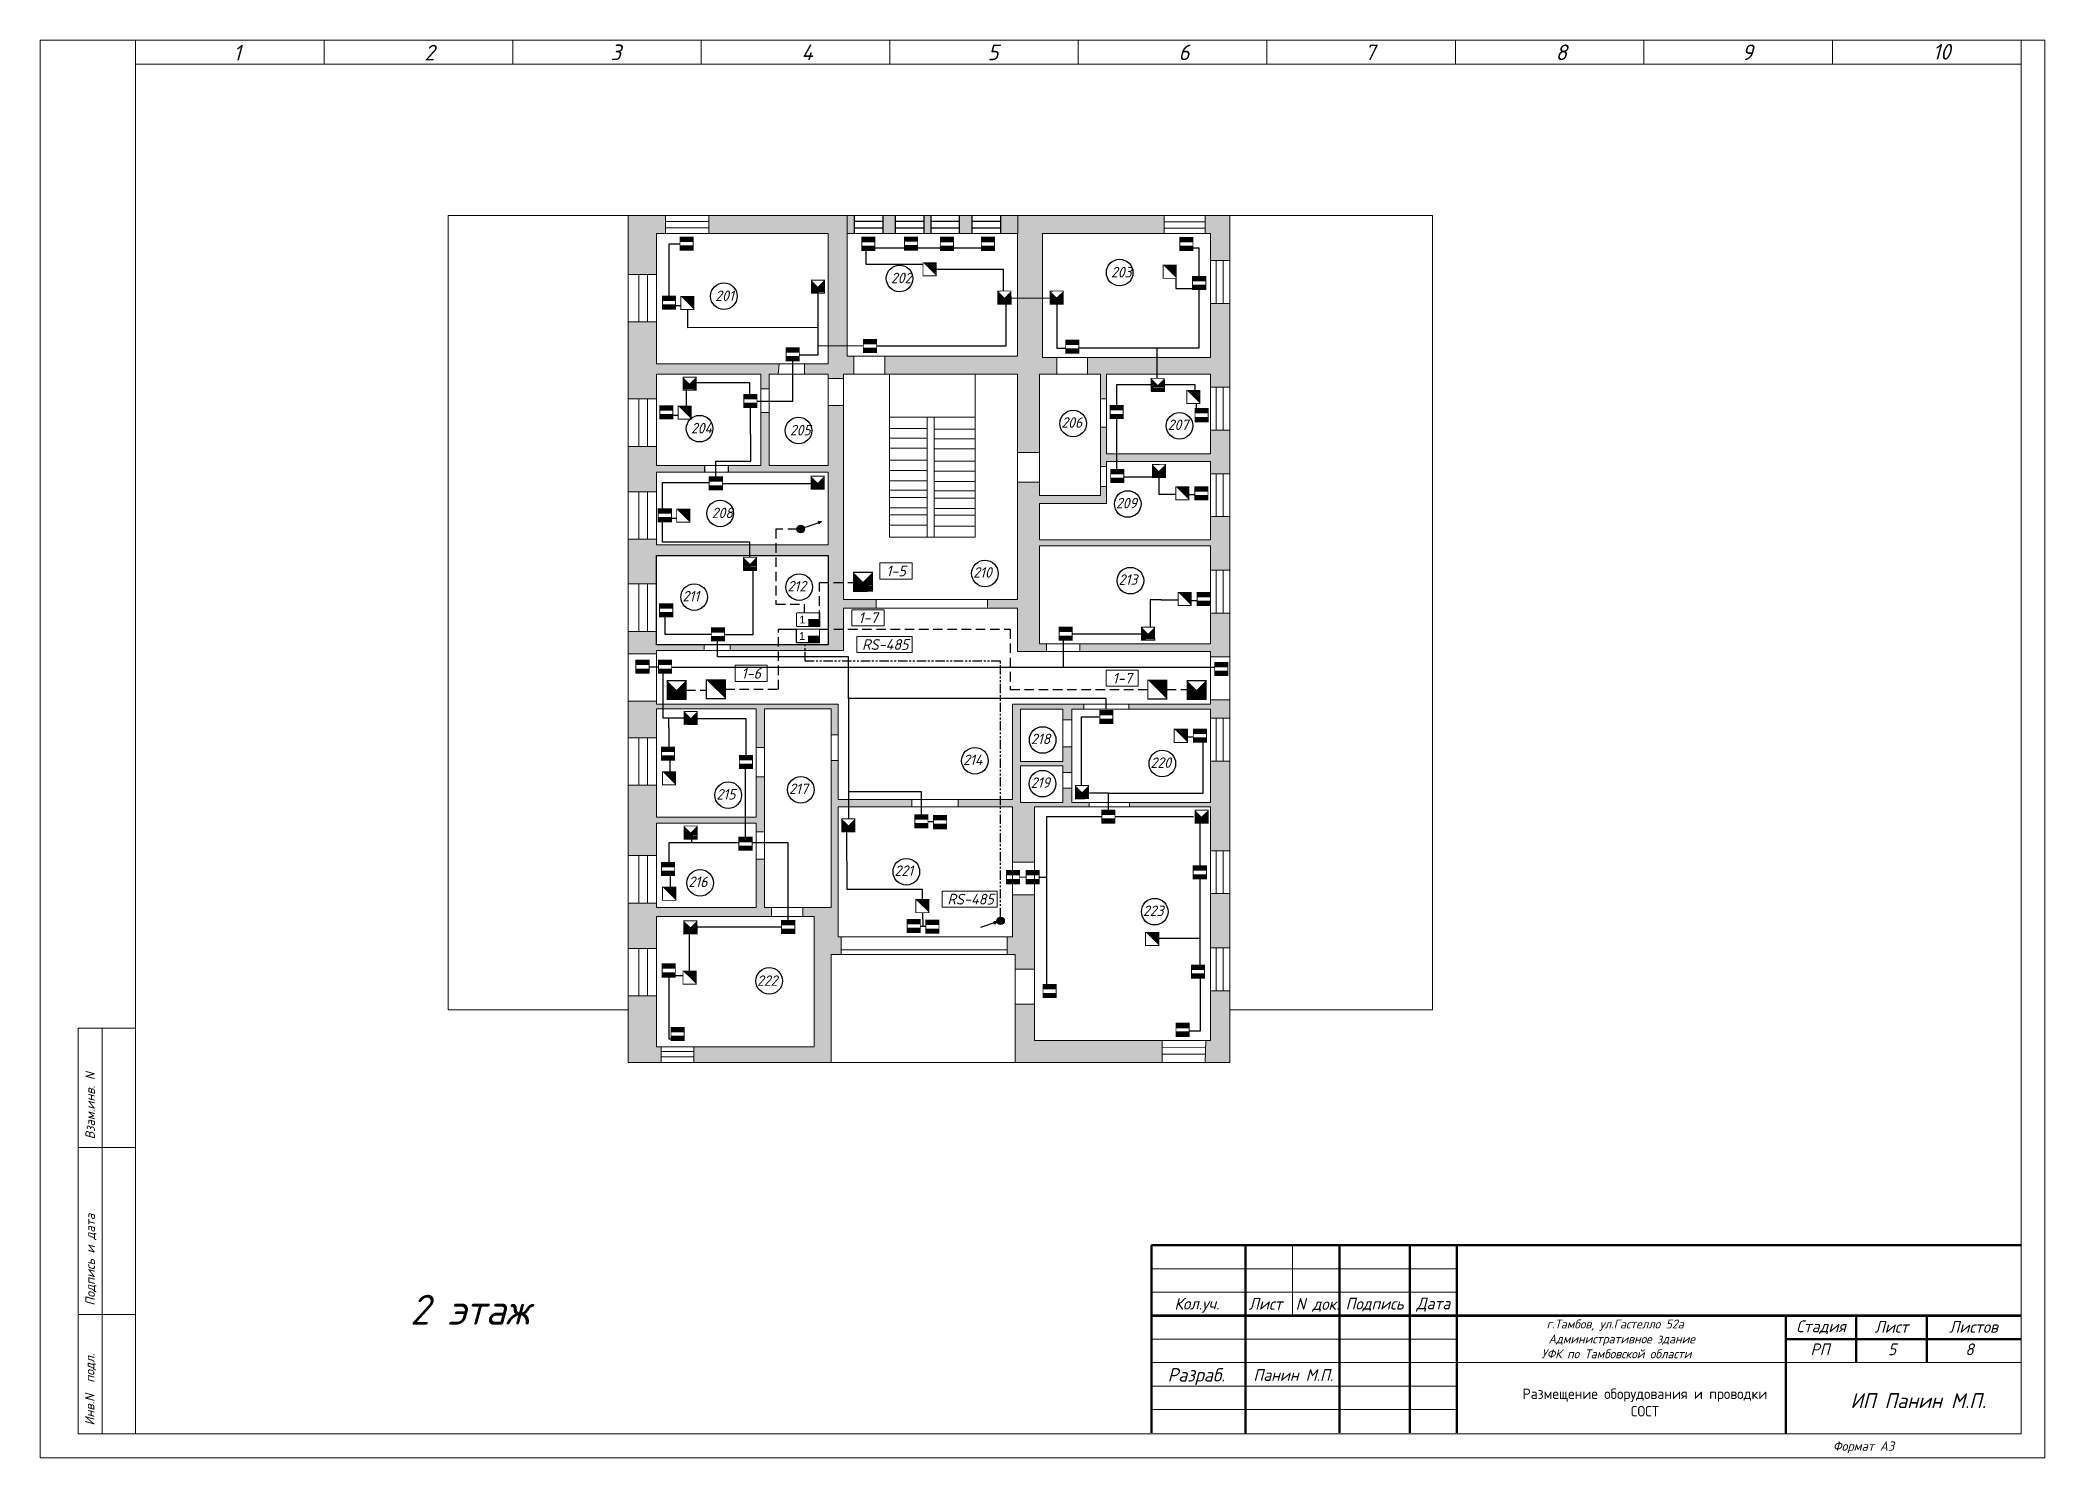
# Model space of a CAD drawing. Header units: inches. Extents: x 846 to 2125, y 393 to 1751.
# Drawn here: x 846.3 to 980.7, y 1159.3 to 1254.4 of the extents above; entities that cross this region are included whole.
import ezdxf

# ---------------------------------------------------------------- set-up
doc = ezdxf.new("R2010")
doc.units = ezdxf.units.IN
doc.header["$MEASUREMENT"] = 0
for name, pattern in [('Caddy_Solid', [0]), ('HIDDEN2', [4.7625, 3.175, -1.5875]), ('PHANTOM2', [1.25, 0.625, -0.125, 0.125, -0.125, 0.125, -0.125])]:
    doc.linetypes.add(name, pattern=pattern)
doc.layers.get('0').transparency = 0.7
for name, color, linetype in [('BLK_12_THHN', 9, 'Continuous'), ('DESC', 7, 'Continuous'), ('LINK', 9, 'Continuous')]:
    doc.layers.add(name, color=color, linetype=linetype)
doc.styles.get("Standard").update_dxf_attribs({"font": 'GOST_Common Italic_0.ttf'})

msp = doc.modelspace()

# ---------------------------------------------------------------- texts
at = {"layer": 'DESC', "color": 0, "lineweight": 13}
for s, height, p in [('1', 1.05, (859.23, 1253)), ('2', 1.05, (872.03, 1253)), ('3', 1.05, (884.51, 1253.02)), ('4', 1.05, (897.31, 1253.02)), ('5', 1.05, (909.79, 1253.02)), ('6', 1.05, (922.59, 1253.02)), ('7', 1.05, (935.07, 1253.02)), ('8', 1.05, (947.87, 1253.02)), ('9', 1.05, (960.35, 1253.02)), ('10', 1.048, (973.15, 1253.06)), ('Формат А3', 0.629, (966.45, 1159.8))]:
    msp.add_text(s, height=height, dxfattribs=at).set_placement(p)
for s, p in [('Взам.инв. N', (849.94, 1180.68)), ('Подпись и дата', (849.94, 1169.53)), ('Инв.N  подл.', (849.91, 1161.5))]:
    msp.add_text(s, height=0.6288, rotation=90, dxfattribs=at).set_placement(p)
at = {"layer": 'DESC', "color": 0, "lineweight": 15}
for s, p in [('Кол.уч.', (922.31, 1169.27)), ('Лист', (927.29, 1169.26)), ('N док.', (930.44, 1169.25)), ('РП', (964.95, 1166.21)), ('5', (970.15, 1166.21)), ('8', (975.33, 1166.21))]:
    msp.add_text(s, height=0.787, dxfattribs=at).set_placement(p)
at = {"layer": 'DESC', "color": 0, "attachment_point": 5}
for s, insert, char_height, width in [('1-5', (903.65, 1218.78), 0.72, 2.16), ('{\\fArial|b0|i0|c204|p34;1}', (897.37, 1215.52), 0.5203, 0.7804), ('1-7', (901.77, 1215.64), 0.72, 2.16), ('{\\fArial|b0|i0|c204|p34;1}', (897.35, 1214.42), 0.5203, 0.7804), ('RS-485', (902.93, 1213.85), 0.72, 2.16), ('1-6', (893.94, 1211.92), 0.72, 2.16), ('1-7', (918.81, 1211.59), 0.72, 2.16), ('RS-485', (908.65, 1196.78), 0.72, 2.16)]:
    msp.add_mtext(s, dxfattribs=dict(at, insert=insert, char_height=char_height, width=width))
at = {"layer": 'DESC', "color": 0, "lineweight": 15, "attachment_point": 1}
for s, width, heights, insert, char_height in [('\\pi4.55153;2 этаж', 17.9743, [1.74], (866.52, 1170.26), 2), ('\\pi24.61185;г.Тамбов, ул.Гастелло 52а\\P\\pi24.36617; Административное здание \\P\\pi24.27003;УФК по Тамбовской области', 59.1919, [0], (922.65, 1168.6), 0.6), ('\\pi4.80835;ИП Панин М.П.', 17.9743, [1.74], (962.82, 1163.66), 1)]:
    msp.add_mtext_dynamic_manual_height_columns(s, width=width, gutter_width=1, heights=heights, dxfattribs=dict(at, insert=insert, char_height=char_height))
at = {"layer": 'DESC', "color": 0, "lineweight": 15, "attachment_point": 5}
for s, insert, char_height, width in [('Подпись', (935.73, 1169.6), 0.787, 4.725), ('Дата', (939.67, 1169.6), 0.787, 3.15), ('Стадия', (965.66, 1168.08), 0.787, 4.725), ('Лист', (970.38, 1168.11), 0.787, 5.67), ('Листов', (975.88, 1168.11), 0.787, 5.3325), ('Разраб.', (923.78, 1164.77), 0.9, 7.0924), ('{\\fGOST Common|b0|i0|c204|p34;Размещение оборудования и проводки\\PСОСТ}', (953.85, 1163.04), 0.7, 25.2)]:
    msp.add_mtext(s, dxfattribs=dict(at, insert=insert, char_height=char_height, width=width))
at = {"layer": 'DESC', "lineweight": 15, "insert": (930.28, 1164.88), "char_height": 0.787, "width": 6.3, "attachment_point": 5}
msp.add_mtext('Панин М.П.', dxfattribs=at)
at = {"layer": 'LINK', "color": 0, "char_height": 0.7, "attachment_point": 1}
for s, width, insert in [('202', 1.43, (903.31, 1238.77)), ('203', 1.43, (918.06, 1239.16)), ('201', 1.43, (891.53, 1237.58)), ('204', 1.0635, (889.9, 1228.7)), ('205', 1.0635, (896.53, 1228.57)), ('206', 1.0635, (914.73, 1229.08)), ('207', 1.0635, (921.86, 1228.93)), ('209', 1.0635, (918.39, 1223.68)), ('208', 1.0635, (891.29, 1223.02)), ('210', 1.0635, (908.82, 1219.03)), ('212', 1.0635, (896.37, 1218.11)), ('213', 1.0635, (918.57, 1218.55)), ('211', 1.0635, (889.33, 1217.44)), ('218', 1.0635, (912.69, 1207.87)), ('214', 1.0635, (908.15, 1206.47)), ('220', 1.0635, (920.71, 1206.28)), ('217', 1.0635, (896.48, 1204.53)), ('219', 1.0635, (912.68, 1204.94)), ('215', 1.0635, (891.61, 1204.16)), ('221', 1.0635, (903.55, 1199.04)), ('216', 1.0635, (889.73, 1198.29)), ('223', 1.0635, (920.2, 1196.35)), ('222', 1.0635, (894.33, 1191.67))]:
    msp.add_mtext_dynamic_manual_height_columns(s, width=width, gutter_width=1, heights=[0], dxfattribs=dict(at, insert=insert))

# ---------------------------------------------------------------- blocks, each defined once
blk = doc.blocks.new('Объем')
at = {"const_width": 0.2}
blk.add_lwpolyline([(0, 0), (0, 3), (3, 3), (3, 0)], close=True, dxfattribs=at)
for points in [[(0.21, 2.94), (0.21, 0.09)], [(0.41, 2.94), (0.41, 0.09)], [(0.61, 2.94), (0.61, 0.09)], [(0.8, 2.94), (0.8, 0.09)], [(1.01, 2.94), (1.01, 0.09)], [(1.21, 2.94), (1.21, 0.09)], [(1.39, 1.52), (2.81, 2.97)], [(1.39, 2.94), (1.39, 0.09)], [(1.39, 1.48), (2.82, 0.03)], [(1.56, 2.93), (1.56, 1.76)], [(1.56, 0.09), (1.56, 1.25)], [(1.74, 0.06), (1.74, 1.05)], [(1.76, 2.94), (1.76, 1.94)], [(1.94, 2.95), (1.94, 2.15)], [(1.94, 0.06), (1.94, 0.87)], [(2.13, 2.93), (2.13, 2.33)], [(2.13, 0.05), (2.13, 0.66)], [(2.3, 2.93), (2.3, 2.52)], [(2.31, 0.06), (2.31, 0.48)], [(2.49, 2.94), (2.49, 2.7)], [(2.49, 0.07), (2.49, 0.29)]]:
    blk.add_lwpolyline(points, dxfattribs=at)
blk = doc.blocks.new('Звуковой')
blk.add_lwpolyline([(0.1, 2.9, 0, 4, 0), (1.5, 1.51, 4, 4, 0)], format="xyseb")
at = {"const_width": 0.2}
blk.add_lwpolyline([(0, 0), (0, 3), (3, 3), (3, 0)], close=True, dxfattribs=at)

# ---------------------------------------------------------------- hatches: boundary and pattern name
at = {"layer": 'BLK_12_THHN'}
h = msp.add_hatch(color=0, dxfattribs=at)
h.dxf.hatch_style = 1
h.paths.add_polyline_path([(887.59, 1241.4), (888.2, 1241.4), (888.2, 1242.61), (885.69, 1242.61), (885.69, 1238.65), (887.59, 1238.65)])
h = msp.add_hatch(color=0, dxfattribs=at)
h.dxf.hatch_style = 1
h.paths.add_polyline_path([(897.51, 1221.59, 1), (897.02, 1221.59, 1)])
h = msp.add_hatch(color=0, dxfattribs=at)
h.dxf.hatch_style = 1
h.paths.add_polyline_path([(898.66, 1222.07), (898.49, 1222.01), (898.51, 1221.92)])
h.paths.add_polyline_path([(898.46, 1222.09), (898.49, 1222.01), (898.66, 1222.07)])
h = msp.add_hatch(color=0, dxfattribs=at)
h.dxf.hatch_style = 1
h.paths.add_polyline_path([(910.43, 1195.26), (910.25, 1195.2), (910.28, 1195.11)])
h.paths.add_polyline_path([(910.23, 1195.27), (910.25, 1195.2), (910.43, 1195.26)])
h = msp.add_hatch(color=0, dxfattribs=at)
h.dxf.hatch_style = 1
h.paths.add_polyline_path([(910.91, 1195.33, 1), (910.42, 1195.33, 1)])
at = {"layer": 'DESC', "lineweight": 15}
h = msp.add_hatch(color=0, dxfattribs=at)
h.dxf.hatch_style = 1
h.paths.add_polyline_path([(889.17, 1240.6), (889.17, 1240.27), (890.05, 1240.27), (890.05, 1240.6)])
h.paths.add_polyline_path([(890.05, 1240.83), (890.05, 1241.16), (889.17, 1241.16), (889.17, 1240.83)])
h = msp.add_hatch(color=0, dxfattribs=at)
h.dxf.hatch_style = 1
h.paths.add_polyline_path([(901.35, 1240.59), (901.35, 1240.26), (902.23, 1240.26), (902.23, 1240.59)])
h.paths.add_polyline_path([(902.23, 1240.82), (902.23, 1241.15), (901.35, 1241.15), (901.35, 1240.82)])
h = msp.add_hatch(color=0, dxfattribs=at)
h.dxf.hatch_style = 1
h.paths.add_polyline_path([(904.21, 1240.62), (904.21, 1240.29), (905.1, 1240.29), (905.1, 1240.62)])
h.paths.add_polyline_path([(905.1, 1240.85), (905.1, 1241.17), (904.21, 1241.17), (904.21, 1240.85)])
h = msp.add_hatch(color=0, dxfattribs=at)
h.dxf.hatch_style = 1
h.paths.add_polyline_path([(906.62, 1240.59), (906.62, 1240.26), (907.5, 1240.26), (907.5, 1240.59)])
h.paths.add_polyline_path([(907.5, 1240.82), (907.5, 1241.15), (906.62, 1241.15), (906.62, 1240.82)])
h = msp.add_hatch(color=0, dxfattribs=at)
h.dxf.hatch_style = 1
h.paths.add_polyline_path([(909.37, 1240.59), (909.37, 1240.26), (910.25, 1240.26), (910.25, 1240.59)])
h.paths.add_polyline_path([(910.25, 1240.82), (910.25, 1241.15), (909.37, 1241.15), (909.37, 1240.82)])
h = msp.add_hatch(color=0, dxfattribs=at)
h.dxf.hatch_style = 1
h.paths.add_polyline_path([(922.67, 1240.59), (922.67, 1240.26), (923.56, 1240.26), (923.56, 1240.59)])
h.paths.add_polyline_path([(923.56, 1240.81), (923.56, 1241.14), (922.67, 1241.14), (922.67, 1240.81)])
h = msp.add_hatch(color=0, dxfattribs=at)
h.dxf.hatch_style = 1
h.paths.add_polyline_path([(923.53, 1237.97), (923.53, 1237.64), (924.42, 1237.64), (924.42, 1237.97)])
h.paths.add_polyline_path([(924.42, 1238.2), (924.42, 1238.53), (923.53, 1238.53), (923.53, 1238.2)])
h = msp.add_hatch(color=0, dxfattribs=at)
h.dxf.hatch_style = 1
h.paths.add_polyline_path([(887.99, 1236.65), (887.99, 1236.32), (888.87, 1236.32), (888.87, 1236.65)])
h.paths.add_polyline_path([(888.87, 1236.88), (888.87, 1237.21), (887.99, 1237.21), (887.99, 1236.88)])
h = msp.add_hatch(color=0, dxfattribs=at)
h.dxf.hatch_style = 1
h.paths.add_polyline_path([(901.46, 1233.75), (901.46, 1233.42), (902.35, 1233.42), (902.35, 1233.75)])
h.paths.add_polyline_path([(902.35, 1233.97), (902.35, 1234.3), (901.46, 1234.3), (901.46, 1233.97)])
h = msp.add_hatch(color=0, dxfattribs=at)
h.dxf.hatch_style = 1
h.paths.add_polyline_path([(915.02, 1233.7), (915.02, 1233.38), (915.91, 1233.38), (915.91, 1233.7)])
h.paths.add_polyline_path([(915.91, 1233.93), (915.91, 1234.26), (915.02, 1234.26), (915.02, 1233.93)])
h = msp.add_hatch(color=0, dxfattribs=at)
h.dxf.hatch_style = 1
h.paths.add_polyline_path([(896.29, 1233.19), (896.29, 1232.87), (897.17, 1232.87), (897.17, 1233.19)])
h.paths.add_polyline_path([(897.17, 1233.42), (897.17, 1233.75), (896.29, 1233.75), (896.29, 1233.42)])
h = msp.add_hatch(color=0, dxfattribs=at)
h.dxf.hatch_style = 1
h.paths.add_polyline_path([(887.81, 1229.3), (887.81, 1228.98), (888.69, 1228.98), (888.69, 1229.3)])
h.paths.add_polyline_path([(888.69, 1229.53), (888.69, 1229.86), (887.81, 1229.86), (887.81, 1229.53)])
h = msp.add_hatch(color=0, dxfattribs=at)
h.dxf.hatch_style = 1
h.paths.add_polyline_path([(893.45, 1230.06), (893.45, 1229.73), (894.33, 1229.73), (894.33, 1230.06)])
h.paths.add_polyline_path([(894.33, 1230.29), (894.33, 1230.62), (893.45, 1230.62), (893.45, 1230.29)])
h = msp.add_hatch(color=0, dxfattribs=at)
h.dxf.hatch_style = 1
h.paths.add_polyline_path([(918, 1229.31), (918, 1228.99), (918.88, 1228.99), (918.88, 1229.31)])
h.paths.add_polyline_path([(918.88, 1229.54), (918.88, 1229.87), (918, 1229.87), (918, 1229.54)])
h = msp.add_hatch(color=0, dxfattribs=at)
h.dxf.hatch_style = 1
h.paths.add_polyline_path([(923.69, 1229.11), (923.69, 1228.78), (924.57, 1228.78), (924.57, 1229.11)])
h.paths.add_polyline_path([(924.57, 1229.34), (924.57, 1229.67), (923.69, 1229.67), (923.69, 1229.34)])
h = msp.add_hatch(color=0, dxfattribs=at)
h.dxf.hatch_style = 1
h.paths.add_polyline_path([(891.12, 1224.53), (891.12, 1224.21), (892.01, 1224.21), (892.01, 1224.53)])
h.paths.add_polyline_path([(892.01, 1224.76), (892.01, 1225.09), (891.12, 1225.09), (891.12, 1224.76)])
h = msp.add_hatch(color=0, dxfattribs=at)
h.dxf.hatch_style = 1
h.paths.add_polyline_path([(918.04, 1225.03), (918.04, 1224.71), (918.92, 1224.71), (918.92, 1225.03)])
h.paths.add_polyline_path([(918.92, 1225.26), (918.92, 1225.59), (918.04, 1225.59), (918.04, 1225.26)])
h = msp.add_hatch(color=0, dxfattribs=at)
h.dxf.hatch_style = 1
h.paths.add_polyline_path([(923.68, 1223.87), (923.68, 1223.55), (924.56, 1223.55), (924.56, 1223.87)])
h.paths.add_polyline_path([(924.56, 1224.1), (924.56, 1224.43), (923.68, 1224.43), (923.68, 1224.1)])
h = msp.add_hatch(color=0, dxfattribs=at)
h.dxf.hatch_style = 1
h.paths.add_polyline_path([(887.7, 1222.39), (887.7, 1222.06), (888.59, 1222.06), (888.59, 1222.39)])
h.paths.add_polyline_path([(888.59, 1222.62), (888.59, 1222.94), (887.7, 1222.94), (887.7, 1222.62)])
h = msp.add_hatch(color=0, dxfattribs=at)
h.dxf.hatch_style = 1
h.paths.add_polyline_path([(887.79, 1216.02), (887.79, 1215.69), (888.68, 1215.69), (888.68, 1216.02)])
h.paths.add_polyline_path([(888.68, 1216.25), (888.68, 1216.57), (887.79, 1216.57), (887.79, 1216.25)])
h = msp.add_hatch(color=0, dxfattribs=at)
h.dxf.hatch_style = 1
h.paths.add_polyline_path([(923.84, 1216.78), (923.84, 1216.45), (924.72, 1216.45), (924.72, 1216.78)])
h.paths.add_polyline_path([(924.72, 1217.01), (924.72, 1217.34), (923.84, 1217.34), (923.84, 1217.01)])
at = {"layer": 'DESC'}
for points in [[(897.76, 1215.52), (897.76, 1215.06), (898.54, 1215.06), (898.54, 1215.52)], [(897.74, 1214.42), (897.74, 1213.97), (898.52, 1213.97), (898.52, 1214.42)]]:
    msp.add_hatch(color=0, dxfattribs=at).paths.add_polyline_path(points)
at = {"layer": 'DESC', "lineweight": 15}
h = msp.add_hatch(color=0, dxfattribs=at)
h.dxf.hatch_style = 1
h.paths.add_polyline_path([(914.58, 1214.45), (914.58, 1214.13), (915.46, 1214.13), (915.46, 1214.45)])
h.paths.add_polyline_path([(915.46, 1214.68), (915.46, 1215.01), (914.58, 1215.01), (914.58, 1214.68)])
h = msp.add_hatch(color=0, dxfattribs=at)
h.dxf.hatch_style = 1
h.paths.add_polyline_path([(891.27, 1214.42), (891.27, 1214.09), (892.15, 1214.09), (892.15, 1214.42)])
h.paths.add_polyline_path([(892.15, 1214.65), (892.15, 1214.97), (891.27, 1214.97), (891.27, 1214.65)])
h = msp.add_hatch(color=0, dxfattribs=at)
h.dxf.hatch_style = 1
h.paths.add_polyline_path([(886.21, 1212.24), (886.21, 1211.92), (887.1, 1211.92), (887.1, 1212.24)])
h.paths.add_polyline_path([(887.1, 1212.47), (887.1, 1212.8), (886.21, 1212.8), (886.21, 1212.47)])
h = msp.add_hatch(color=0, dxfattribs=at)
h.dxf.hatch_style = 1
h.paths.add_polyline_path([(887.73, 1212.24), (887.73, 1211.92), (888.61, 1211.92), (888.61, 1212.24)])
h.paths.add_polyline_path([(888.61, 1212.47), (888.61, 1212.8), (887.73, 1212.8), (887.73, 1212.47)])
h = msp.add_hatch(color=0, dxfattribs=at)
h.dxf.hatch_style = 1
h.paths.add_polyline_path([(925.01, 1212.09), (925.01, 1211.76), (925.89, 1211.76), (925.89, 1212.09)])
h.paths.add_polyline_path([(925.89, 1212.31), (925.89, 1212.64), (925.01, 1212.64), (925.01, 1212.31)])
h = msp.add_hatch(color=0, dxfattribs=at)
h.dxf.hatch_style = 1
h.paths.add_polyline_path([(917.31, 1208.88), (917.31, 1208.55), (918.19, 1208.55), (918.19, 1208.88)])
h.paths.add_polyline_path([(918.19, 1209.1), (918.19, 1209.43), (917.31, 1209.43), (917.31, 1209.1)])
h = msp.add_hatch(color=0, dxfattribs=at)
h.dxf.hatch_style = 1
h.paths.add_polyline_path([(887.92, 1206.43), (887.92, 1206.1), (888.8, 1206.1), (888.8, 1206.43)])
h.paths.add_polyline_path([(888.8, 1206.65), (888.8, 1206.98), (887.92, 1206.98), (887.92, 1206.65)])
h = msp.add_hatch(color=0, dxfattribs=at)
h.dxf.hatch_style = 1
h.paths.add_polyline_path([(923.58, 1207.62), (923.58, 1207.29), (924.46, 1207.29), (924.46, 1207.62)])
h.paths.add_polyline_path([(924.46, 1207.85), (924.46, 1208.17), (923.58, 1208.17), (923.58, 1207.85)])
h = msp.add_hatch(color=0, dxfattribs=at)
h.dxf.hatch_style = 1
h.paths.add_polyline_path([(893.14, 1205.86), (893.14, 1205.53), (894.03, 1205.53), (894.03, 1205.86)])
h.paths.add_polyline_path([(894.03, 1206.09), (894.03, 1206.41), (893.14, 1206.41), (893.14, 1206.09)])
h = msp.add_hatch(color=0, dxfattribs=at)
h.dxf.hatch_style = 1
h.paths.add_polyline_path([(904.91, 1201.88), (904.91, 1201.55), (905.79, 1201.55), (905.79, 1201.88)])
h.paths.add_polyline_path([(905.79, 1202.1), (905.79, 1202.43), (904.91, 1202.43), (904.91, 1202.1)])
h = msp.add_hatch(color=0, dxfattribs=at)
h.dxf.hatch_style = 1
h.paths.add_polyline_path([(906.16, 1201.83), (906.16, 1201.5), (907.04, 1201.5), (907.04, 1201.83)])
h.paths.add_polyline_path([(907.04, 1202.06), (907.04, 1202.39), (906.16, 1202.39), (906.16, 1202.06)])
h = msp.add_hatch(color=0, dxfattribs=at)
h.dxf.hatch_style = 1
h.paths.add_polyline_path([(917.44, 1202.19), (917.44, 1201.86), (918.33, 1201.86), (918.33, 1202.19)])
h.paths.add_polyline_path([(918.33, 1202.42), (918.33, 1202.74), (917.44, 1202.74), (917.44, 1202.42)])
h = msp.add_hatch(color=0, dxfattribs=at)
h.dxf.hatch_style = 1
h.paths.add_polyline_path([(893.11, 1200.37), (893.11, 1200.05), (894, 1200.05), (894, 1200.37)])
h.paths.add_polyline_path([(894, 1200.6), (894, 1200.93), (893.11, 1200.93), (893.11, 1200.6)])
h = msp.add_hatch(color=0, dxfattribs=at)
h.dxf.hatch_style = 1
h.paths.add_polyline_path([(887.93, 1198.69), (887.93, 1198.36), (888.81, 1198.36), (888.81, 1198.69)])
h.paths.add_polyline_path([(888.81, 1198.92), (888.81, 1199.24), (887.93, 1199.24), (887.93, 1198.92)])
h = msp.add_hatch(color=0, dxfattribs=at)
h.dxf.hatch_style = 1
h.paths.add_polyline_path([(923.57, 1198.45), (923.57, 1198.13), (924.46, 1198.13), (924.46, 1198.45)])
h.paths.add_polyline_path([(924.46, 1198.68), (924.46, 1199.01), (923.57, 1199.01), (923.57, 1198.68)])
h = msp.add_hatch(color=0, dxfattribs=at)
h.dxf.hatch_style = 1
h.paths.add_polyline_path([(911.06, 1198.14), (911.06, 1197.81), (911.94, 1197.81), (911.94, 1198.14)])
h.paths.add_polyline_path([(911.94, 1198.37), (911.94, 1198.7), (911.06, 1198.7), (911.06, 1198.37)])
h = msp.add_hatch(color=0, dxfattribs=at)
h.dxf.hatch_style = 1
h.paths.add_polyline_path([(912.37, 1198.14), (912.37, 1197.81), (913.25, 1197.81), (913.25, 1198.14)])
h.paths.add_polyline_path([(913.25, 1198.37), (913.25, 1198.7), (912.37, 1198.7), (912.37, 1198.37)])
h = msp.add_hatch(color=0, dxfattribs=at)
h.dxf.hatch_style = 1
h.paths.add_polyline_path([(895.97, 1194.8), (895.97, 1194.48), (896.86, 1194.48), (896.86, 1194.8)])
h.paths.add_polyline_path([(896.86, 1195.03), (896.86, 1195.36), (895.97, 1195.36), (895.97, 1195.03)])
h = msp.add_hatch(color=0, dxfattribs=at)
h.dxf.hatch_style = 1
h.paths.add_polyline_path([(904.4, 1194.86), (904.4, 1194.53), (905.28, 1194.53), (905.28, 1194.86)])
h.paths.add_polyline_path([(905.28, 1195.09), (905.28, 1195.41), (904.4, 1195.41), (904.4, 1195.09)])
h = msp.add_hatch(color=0, dxfattribs=at)
h.dxf.hatch_style = 1
h.paths.add_polyline_path([(905.65, 1194.81), (905.65, 1194.49), (906.53, 1194.49), (906.53, 1194.81)])
h.paths.add_polyline_path([(906.53, 1195.04), (906.53, 1195.37), (905.65, 1195.37), (905.65, 1195.04)])
h = msp.add_hatch(color=0, dxfattribs=at)
h.dxf.hatch_style = 1
h.paths.add_polyline_path([(887.97, 1191.88), (887.97, 1191.55), (888.85, 1191.55), (888.85, 1191.88)])
h.paths.add_polyline_path([(888.85, 1192.11), (888.85, 1192.44), (887.97, 1192.44), (887.97, 1192.11)])
h = msp.add_hatch(color=0, dxfattribs=at)
h.dxf.hatch_style = 1
h.paths.add_polyline_path([(923.45, 1191.81), (923.45, 1191.48), (924.33, 1191.48), (924.33, 1191.81)])
h.paths.add_polyline_path([(924.33, 1192.03), (924.33, 1192.36), (923.45, 1192.36), (923.45, 1192.03)])
h = msp.add_hatch(color=0, dxfattribs=at)
h.dxf.hatch_style = 1
h.paths.add_polyline_path([(913.5, 1190.5), (913.5, 1190.18), (914.38, 1190.18), (914.38, 1190.5)])
h.paths.add_polyline_path([(914.38, 1190.73), (914.38, 1191.06), (913.5, 1191.06), (913.5, 1190.73)])
h = msp.add_hatch(color=0, dxfattribs=at)
h.dxf.hatch_style = 1
h.paths.add_polyline_path([(888.56, 1187.64), (888.56, 1187.31), (889.44, 1187.31), (889.44, 1187.64)])
h.paths.add_polyline_path([(889.44, 1187.86), (889.44, 1188.19), (888.56, 1188.19), (888.56, 1187.86)])
h = msp.add_hatch(color=0, dxfattribs=at)
h.dxf.hatch_style = 1
h.paths.add_polyline_path([(922.42, 1187.91), (922.42, 1187.58), (923.3, 1187.58), (923.3, 1187.91)])
h.paths.add_polyline_path([(923.3, 1188.13), (923.3, 1188.46), (922.42, 1188.46), (922.42, 1188.13)])
at = {"layer": 'LINK'}
h = msp.add_hatch(color=0, dxfattribs=at)
h.dxf.hatch_style = 1
h.paths.add_polyline_path([(887.59, 1231.98), (894.59, 1231.98), (894.59, 1230.98), (895.15, 1230.98), (895.15, 1231.98), (895.75, 1231.98), (895.82, 1232.66), (887.59, 1232.66), (887.59, 1235.48), (885.69, 1235.48), (885.69, 1230.31), (887.59, 1230.31)])
h.paths.add_polyline_path([(900.82, 1233.18), (900.37, 1233.18), (900.37, 1233.86), (899.1, 1233.85), (899.1, 1232.66), (897.51, 1232.66), (897.51, 1231.98), (899.1, 1231.98), (899.1, 1231.69), (900.13, 1231.69), (900.13, 1231.98), (900.82, 1231.98)])
h.paths.add_polyline_path([(900.37, 1242.61), (891.09, 1242.61), (891.09, 1241.4), (899.1, 1241.4), (899.1, 1233.85), (900.37, 1233.86), (900.37, 1241.4)])
h = msp.add_hatch(color=0, dxfattribs=at)
h.dxf.hatch_style = 1
h.paths.add_polyline_path([(900.85, 1242.61), (900.37, 1242.61), (900.37, 1241.4), (900.85, 1241.4)])
h.paths.add_polyline_path([(903.6, 1242.61), (902.76, 1242.61), (902.76, 1241.4), (903.6, 1241.4)])
h.paths.add_polyline_path([(905.99, 1242.61), (905.51, 1242.61), (905.51, 1241.4), (905.99, 1241.4)])
h.paths.add_polyline_path([(908.74, 1242.61), (907.89, 1242.61), (907.89, 1241.4), (908.74, 1241.4)])
h.paths.add_polyline_path([(911.82, 1242.61), (910.65, 1242.61), (910.65, 1241.4), (911.82, 1241.4)])
h.paths.add_polyline_path([(921.62, 1242.61), (911.82, 1242.61), (911.82, 1241.4), (911.8, 1237.07), (913.47, 1237.08), (913.47, 1241.4), (921.62, 1241.4)])
h.paths.add_polyline_path([(926.02, 1242.61), (924.38, 1242.61), (924.38, 1241.4), (924.74, 1241.4), (924.74, 1239.59), (926.02, 1239.59)])
h.paths.add_polyline_path([(926.02, 1236.71), (924.74, 1236.71), (924.74, 1233.09), (921.13, 1233.09), (921.13, 1231.98), (924.74, 1231.98), (924.74, 1231.09), (926.02, 1231.09)])
h.paths.add_polyline_path([(921.13, 1233.09), (916.48, 1233.09), (916.48, 1231.98), (917.35, 1231.98), (917.35, 1230.32), (917.76, 1230.32), (917.76, 1231.98), (921.13, 1231.98)])
h.paths.add_polyline_path([(914.42, 1233.09), (913.47, 1233.09), (913.47, 1237.08), (911.79, 1237.07), (911.79, 1233.18), (902.9, 1233.18), (902.9, 1231.98), (911.79, 1231.98), (911.79, 1226.71), (913.27, 1226.71), (913.27, 1231.98), (914.42, 1231.98)])
h = msp.add_hatch(color=0, dxfattribs=at)
h.dxf.hatch_style = 1
h.paths.add_polyline_path([(899.1, 1225.84), (895.15, 1225.84), (895.15, 1229.4), (894.59, 1229.4), (894.59, 1225.84), (892.39, 1225.84), (892.39, 1225.4), (899.1, 1225.4), (899.1, 1220.53), (895.6, 1220.53), (895.6, 1219.82), (899.1, 1219.82), (899.1, 1218.01), (900.13, 1218.01), (900.13, 1229.88), (899.1, 1229.88)])
h.paths.add_polyline_path([(885.69, 1224.09), (887.59, 1224.09), (887.59, 1225.4), (890.82, 1225.4), (890.82, 1225.84), (887.59, 1225.84), (887.59, 1227.13), (885.69, 1227.13)])
h.paths.add_polyline_path([(887.59, 1219.82), (893.85, 1219.82), (893.85, 1220.53), (887.59, 1220.53), (887.59, 1220.91), (885.69, 1220.91), (885.69, 1217.91), (887.59, 1217.91)])
h.paths.add_polyline_path([(887.59, 1213.23), (887.59, 1213.44), (890.79, 1213.44), (890.79, 1213.82), (887.59, 1213.82), (887.59, 1214.73), (885.69, 1214.73), (885.69, 1213.23)])
h.paths.add_polyline_path([(893.85, 1220.53), (893.85, 1219.82), (895.6, 1219.82), (895.6, 1220.53)], flags=17)
h.paths.add_polyline_path([(895.78, 1213.44), (895.78, 1213.82), (892.54, 1213.82), (892.54, 1213.44)])
h.paths.add_polyline_path([(895.78, 1213.82), (895.78, 1213.44), (897.56, 1213.44), (897.56, 1213.82)])
h.paths.add_polyline_path([(900.13, 1213.44), (900.13, 1214.87), (899.1, 1214.87), (899.1, 1213.82), (897.56, 1213.82), (897.56, 1213.44)])
h.paths.add_polyline_path([(899.1, 1214.87), (900.13, 1214.87), (900.13, 1216.29), (902.31, 1216.29), (902.31, 1216.86), (900.13, 1216.86), (900.13, 1218.01), (899.1, 1218.01)])
h.paths.add_polyline_path([(911.79, 1216.86), (909.78, 1216.86), (909.78, 1216.29), (911.79, 1216.29), (911.79, 1213.37), (913.74, 1213.37), (913.74, 1213.89), (913.27, 1213.89), (913.27, 1220.46), (924.74, 1220.46), (924.74, 1218.83), (926.02, 1218.83), (926.02, 1222.42), (924.74, 1222.42), (924.74, 1220.86), (913.27, 1220.86), (913.27, 1223.31), (917.76, 1223.31), (917.76, 1224.44), (917.35, 1224.44), (917.35, 1223.83), (913.27, 1223.83), (913.27, 1224.73), (911.79, 1224.73)])
h.paths.add_polyline_path([(924.74, 1226.64), (918.44, 1226.64), (918.44, 1226.11), (924.74, 1226.11), (924.74, 1225.3), (926.02, 1225.3), (926.02, 1228.21), (924.74, 1228.21)])
h.paths.add_polyline_path([(918.44, 1226.11), (918.44, 1226.64), (917.76, 1226.64), (917.76, 1228.42), (917.35, 1228.42), (917.35, 1225.79), (917.76, 1225.79), (917.76, 1226.11)])
h.paths.add_polyline_path([(885.69, 1207.59), (887.59, 1207.59), (887.59, 1209.53), (888.04, 1209.53), (888.04, 1209.86), (887.59, 1209.86), (887.59, 1210.05), (885.69, 1210.05)])
h.paths.add_polyline_path([(888.04, 1209.86), (888.04, 1209.53), (894.27, 1209.53), (894.27, 1206.95), (894.84, 1206.95), (894.84, 1209.53), (899.29, 1209.53), (899.29, 1207.8), (899.78, 1207.8), (899.78, 1209.86)])
h.paths.add_polyline_path([(899.78, 1202.97), (900.46, 1202.97), (900.46, 1203.45), (899.78, 1203.45), (899.78, 1206.07), (899.29, 1206.07), (899.29, 1196.23), (897.39, 1196.23), (897.39, 1195.62), (898.15, 1195.62), (898.15, 1186.87), (890.1, 1186.87), (890.1, 1185.84), (899.29, 1185.84), (899.29, 1193.06), (899.96, 1193.06), (899.96, 1194.26), (899.78, 1194.26)])
h = msp.add_hatch(color=0, dxfattribs=at)
h.dxf.hatch_style = 1
h.paths.add_polyline_path([(926.02, 1215.95), (924.74, 1215.95), (924.74, 1213.89), (915.97, 1213.89), (915.97, 1213.37), (924.74, 1213.37), (924.74, 1213.02), (926.02, 1213.02)])
h.paths.add_polyline_path([(924.74, 1210.14), (924.74, 1209.86), (919.26, 1209.86), (919.26, 1209.52), (924.74, 1209.52), (924.74, 1208.92), (926.02, 1208.92), (926.02, 1210.14)])
h.paths.add_polyline_path([(911.45, 1209.86), (911.45, 1203.45), (910.66, 1203.45), (910.66, 1202.97), (911.45, 1202.97), (911.45, 1199.26), (912.93, 1199.26), (912.93, 1202.97), (916.59, 1202.97), (916.59, 1203.26), (915.44, 1203.26), (915.44, 1204.21), (914.84, 1204.21), (914.84, 1203.26), (911.99, 1203.26), (911.99, 1205.72), (914.84, 1205.72), (914.84, 1205.28), (915.44, 1205.28), (915.44, 1206.99), (914.84, 1206.99), (914.84, 1206), (911.99, 1206), (911.99, 1209.52), (914.84, 1209.52), (914.84, 1208.79), (915.44, 1208.79), (915.44, 1209.52), (916.23, 1209.52), (916.23, 1209.86)])
h.paths.add_polyline_path([(926.02, 1206.04), (924.74, 1206.04), (924.74, 1203.26), (919.29, 1203.26), (919.29, 1202.97), (924.74, 1202.97), (924.74, 1200.03), (926.02, 1200.03)])
h.paths.add_polyline_path([(926.02, 1197.15), (924.74, 1197.15), (924.74, 1193.51), (926.02, 1193.51)])
h.paths.add_polyline_path([(924.74, 1187.31), (924.41, 1187.31), (924.38, 1185.84), (926.02, 1185.84), (926.02, 1189.35), (926.02, 1190.63), (924.74, 1190.63)])
h.paths.add_polyline_path([(912.93, 1187.31), (912.93, 1189.75), (911.63, 1189.75), (911.63, 1185.84), (921.48, 1185.84), (921.48, 1187.31)])
h.paths.add_polyline_path([(912.93, 1197.08), (911.45, 1197.08), (911.45, 1194.26), (911.1, 1194.26), (911.1, 1193.06), (911.63, 1193.06), (911.63, 1192.09), (912.93, 1192.09)])
h.paths.add_polyline_path([(885.69, 1185.84), (887.91, 1185.84), (887.91, 1186.87), (887.59, 1186.87), (887.59, 1190.31), (885.69, 1190.31), (885.69, 1189.35)])
h.paths.add_polyline_path([(885.69, 1193.48), (887.59, 1193.48), (887.59, 1195.62), (895.31, 1195.62), (895.31, 1196.23), (894.84, 1196.23), (894.84, 1199.47), (894.27, 1199.47), (894.27, 1196.23), (887.59, 1196.23), (887.59, 1196.52), (885.69, 1196.52)])
h.paths.add_polyline_path([(887.59, 1201.88), (893.55, 1201.88), (893.55, 1202.28), (887.59, 1202.28), (887.59, 1204.42), (885.69, 1204.42), (885.69, 1199.7), (887.59, 1199.7)])
h.paths.add_polyline_path([(894.27, 1202.28), (893.55, 1202.28), (893.55, 1201.88), (894.27, 1201.88), (894.27, 1201.29), (894.84, 1201.29), (894.84, 1204.99), (894.27, 1204.99)])
h.paths.add_polyline_path([(904.71, 1202.97), (904.71, 1203.45), (900.46, 1203.45), (900.46, 1202.97)])
h.paths.add_polyline_path([(910.66, 1202.97), (910.66, 1203.45), (907.82, 1203.45), (907.82, 1202.97)])

# ---------------------------------------------------------------- linework, layer by layer
at = {"layer": 'BLK_12_THHN', "color": 0, "lineweight": 15}
for p, q in [((873.62, 1242.61), (939.61, 1242.61)), ((873.62, 1189.35), (873.62, 1242.61)), ((885.69, 1189.35), (885.69, 1242.61)), ((888.2, 1242.61), (888.2, 1241.4)), ((888.2, 1242.2), (891.09, 1242.2)), ((891.09, 1242.61), (891.09, 1241.4)), ((921.62, 1241.4), (921.62, 1242.61)), ((921.62, 1242.19), (924.38, 1242.19)), ((924.38, 1241.4), (924.38, 1242.61)), ((926.02, 1189.35), (926.02, 1242.61)), ((939.61, 1242.61), (939.61, 1189.35)), ((888.2, 1241.78), (891.09, 1241.78)), ((921.62, 1241.75), (924.38, 1241.75)), ((924.74, 1239.59), (926.02, 1239.59)), ((925.11, 1239.59), (925.11, 1236.71)), ((925.59, 1239.59), (925.59, 1236.71)), ((885.69, 1238.65), (887.59, 1238.65)), ((886.41, 1238.65), (886.41, 1235.48)), ((886.98, 1238.65), (886.98, 1235.48)), ((924.74, 1236.71), (926.02, 1236.71)), ((885.69, 1235.48), (887.59, 1235.48)), ((895.82, 1232.66), (895.75, 1231.98)), ((897.51, 1232.66), (897.51, 1231.98)), ((900.82, 1233.18), (900.82, 1231.98)), ((902.9, 1233.18), (902.9, 1231.98)), ((914.42, 1233.09), (914.42, 1231.98)), ((916.48, 1233.09), (916.48, 1231.98)), ((899.1, 1231.69), (900.13, 1231.69)), ((885.69, 1230.31), (887.59, 1230.31)), ((886.41, 1230.31), (886.41, 1227.13)), ((886.98, 1230.31), (886.98, 1227.13)), ((894.59, 1230.98), (895.15, 1230.98)), ((899.1, 1229.88), (900.13, 1229.88)), ((917.35, 1230.32), (917.76, 1230.32)), ((924.74, 1231.09), (926.02, 1231.09)), ((925.11, 1231.09), (925.11, 1228.21)), ((925.59, 1231.09), (925.59, 1228.21)), ((894.59, 1229.4), (895.15, 1229.4)), ((903.22, 1229.09), (908.95, 1229.09)), ((905.73, 1229.09), (905.73, 1221.05)), ((906.21, 1229.09), (906.21, 1221.05)), ((917.35, 1228.42), (917.76, 1228.42)), ((885.69, 1227.13), (887.59, 1227.13)), ((903.22, 1228.32), (905.73, 1228.32)), ((903.22, 1227.68), (905.73, 1227.68)), ((906.21, 1228.28), (908.95, 1228.28)), ((906.21, 1227.63), (908.95, 1227.63)), ((924.74, 1228.21), (926.02, 1228.21)), ((903.22, 1227.01), (905.73, 1227.01)), ((903.22, 1226.2), (905.73, 1226.2)), ((906.21, 1226.96), (908.95, 1226.96)), ((906.21, 1226.15), (908.95, 1226.15)), ((911.79, 1226.71), (913.27, 1226.71)), ((917.35, 1225.79), (917.76, 1225.79)), ((917.76, 1226.11), (924.74, 1226.11)), ((917.76, 1223.31), (917.76, 1226.11)), ((924.74, 1226.11), (924.74, 1220.86)), ((903.22, 1225.51), (905.73, 1225.51)), ((903.22, 1224.82), (905.73, 1224.82)), ((906.21, 1225.46), (908.95, 1225.46)), ((906.21, 1224.77), (908.95, 1224.77)), ((911.79, 1224.73), (913.27, 1224.73)), ((917.35, 1224.44), (917.76, 1224.44)), ((924.74, 1225.3), (926.02, 1225.3)), ((925.11, 1225.3), (925.11, 1222.42)), ((925.59, 1225.3), (925.59, 1222.42)), ((885.69, 1224.09), (887.59, 1224.09)), ((886.41, 1224.09), (886.41, 1220.91)), ((886.98, 1224.09), (886.98, 1220.91)), ((903.22, 1224.19), (905.73, 1224.19)), ((903.22, 1223.71), (905.73, 1223.71)), ((906.21, 1224.15), (908.95, 1224.15)), ((906.21, 1223.66), (908.95, 1223.66)), ((913.27, 1220.86), (913.27, 1223.31)), ((913.27, 1223.31), (917.76, 1223.31)), ((903.22, 1223.01), (905.73, 1223.01)), ((903.22, 1222.55), (905.73, 1222.55)), ((903.22, 1221.84), (905.73, 1221.84)), ((906.21, 1222.97), (908.95, 1222.97)), ((906.21, 1222.51), (908.95, 1222.51)), ((906.21, 1221.79), (908.95, 1221.79)), ((924.74, 1222.42), (926.02, 1222.42)), ((885.69, 1220.91), (887.59, 1220.91)), ((924.74, 1220.86), (913.27, 1220.86)), ((913.27, 1220.46), (924.74, 1220.46)), ((913.27, 1213.89), (913.27, 1220.46)), ((924.74, 1220.46), (924.74, 1213.89)), ((885.69, 1217.91), (887.59, 1217.91)), ((886.41, 1217.91), (886.41, 1214.73)), ((886.98, 1217.91), (886.98, 1214.73)), ((924.74, 1218.83), (926.02, 1218.83)), ((925.11, 1218.83), (925.11, 1215.95)), ((925.59, 1218.83), (925.59, 1215.95)), ((902.31, 1216.86), (902.31, 1216.29)), ((909.78, 1216.86), (909.78, 1216.29)), ((911.79, 1216.29), (900.13, 1216.29)), ((900.13, 1216.29), (900.13, 1213.44)), ((911.79, 1213.37), (911.79, 1216.29)), ((924.74, 1215.95), (926.02, 1215.95)), ((885.69, 1214.73), (887.59, 1214.73)), ((890.79, 1213.82), (890.79, 1213.44)), ((892.54, 1213.82), (892.54, 1213.44)), ((894.47, 1213.82), (894.96, 1213.82)), ((924.74, 1213.89), (913.27, 1213.89)), ((913.74, 1213.89), (913.74, 1213.37)), ((915.97, 1213.89), (915.97, 1213.37)), ((885.69, 1213.23), (887.59, 1213.23)), ((887.59, 1213.44), (887.59, 1209.86)), ((900.13, 1213.44), (887.59, 1213.44)), ((924.74, 1213.37), (911.79, 1213.37)), ((924.74, 1209.86), (924.74, 1213.37)), ((924.74, 1213.02), (926.02, 1213.02)), ((885.69, 1210.05), (887.59, 1210.05)), ((887.59, 1209.86), (899.78, 1209.86)), ((899.78, 1209.86), (899.78, 1203.45)), ((911.45, 1203.45), (911.45, 1209.86)), ((911.45, 1209.86), (924.74, 1209.86)), ((916.23, 1209.86), (916.23, 1209.52)), ((919.26, 1209.86), (919.26, 1209.52)), ((924.74, 1210.14), (926.02, 1210.14)), ((914.84, 1208.79), (915.44, 1208.79)), ((924.74, 1208.92), (926.02, 1208.92)), ((925.11, 1208.92), (925.11, 1206.04)), ((925.59, 1208.92), (925.59, 1206.04)), ((885.69, 1207.59), (887.59, 1207.59)), ((886.41, 1207.59), (886.41, 1204.42)), ((886.98, 1207.59), (886.98, 1204.42)), ((894.27, 1206.95), (894.84, 1206.95)), ((899.29, 1207.8), (899.78, 1207.8)), ((914.84, 1206.99), (915.44, 1206.99)), ((899.29, 1206.07), (899.78, 1206.07)), ((924.74, 1206.04), (926.02, 1206.04)), ((885.69, 1204.42), (887.59, 1204.42)), ((894.27, 1204.99), (894.84, 1204.99)), ((914.84, 1205.28), (915.44, 1205.28)), ((899.78, 1203.45), (911.45, 1203.45)), ((904.71, 1203.45), (904.71, 1202.97)), ((907.82, 1203.45), (907.82, 1202.97)), ((914.84, 1204.21), (915.44, 1204.21)), ((916.59, 1203.26), (916.59, 1202.97)), ((919.29, 1203.26), (919.29, 1202.97)), ((894.27, 1201.29), (894.84, 1201.29)), ((885.69, 1199.7), (887.59, 1199.7)), ((886.41, 1199.7), (886.41, 1196.52)), ((886.98, 1199.7), (886.98, 1196.52)), ((894.27, 1199.47), (894.84, 1199.47)), ((911.45, 1199.26), (912.93, 1199.26)), ((924.74, 1200.03), (926.02, 1200.03)), ((925.11, 1200.03), (925.11, 1197.15)), ((925.59, 1200.03), (925.59, 1197.15)), ((885.69, 1196.52), (887.59, 1196.52)), ((895.31, 1196.23), (895.31, 1195.62)), ((897.39, 1196.23), (897.39, 1195.62)), ((911.45, 1197.08), (912.93, 1197.08)), ((924.74, 1197.15), (926.02, 1197.15)), ((885.69, 1193.48), (887.59, 1193.48)), ((886.41, 1193.48), (886.41, 1190.31)), ((886.98, 1193.48), (886.98, 1190.31)), ((924.74, 1193.51), (926.02, 1193.51)), ((925.11, 1193.51), (925.11, 1190.63)), ((925.59, 1193.51), (925.59, 1190.63)), ((899.96, 1193.38), (911.1, 1193.38)), ((911.63, 1192.09), (912.93, 1192.09)), ((885.69, 1190.31), (887.59, 1190.31)), ((911.63, 1189.75), (912.93, 1189.75)), ((924.74, 1190.63), (926.02, 1190.63)), ((885.69, 1189.35), (873.62, 1189.35)), ((885.69, 1185.84), (885.69, 1189.35)), ((939.61, 1189.35), (926.02, 1189.35)), ((926.02, 1189.35), (926.02, 1185.84)), ((887.91, 1186.87), (887.91, 1185.84)), ((890.1, 1186.87), (890.1, 1185.84)), ((921.48, 1187.31), (921.48, 1185.84)), ((921.48, 1186.85), (924.4, 1186.84)), ((924.41, 1187.31), (924.38, 1185.84)), ((926.02, 1185.84), (885.69, 1185.84)), ((887.91, 1186.57), (890.1, 1186.57)), ((887.91, 1186.21), (890.1, 1186.21)), ((921.48, 1186.38), (924.39, 1186.38))]:
    msp.add_line(p, q, dxfattribs=at)
at = {"layer": 'BLK_12_THHN', "color": 0}
for p, q in [((898.66, 1222.07), (897.55, 1221.69)), ((898.66, 1222.07), (898.46, 1222.09)), ((898.51, 1221.92), (898.46, 1222.09)), ((895.78, 1214.87), (896.96, 1214.88)), ((910.43, 1195.26), (909.31, 1194.88)), ((910.43, 1195.26), (910.23, 1195.27)), ((910.28, 1195.11), (910.23, 1195.27)), ((910.43, 1195.26), (910.28, 1195.11))]:
    msp.add_line(p, q, dxfattribs=at)
at = {"layer": 'BLK_12_THHN', "color": 0, "linetype": 'HIDDEN2', "ltscale": 0.2}
for p, q in [((897.02, 1221.59), (895.6, 1221.59)), ((895.6, 1221.59), (895.6, 1216.55)), ((898.51, 1215.5), (898.51, 1218.01)), ((898.51, 1218.01), (900.81, 1218.01)), ((895.6, 1216.55), (897.48, 1216.55)), ((897.48, 1216.55), (897.5, 1215.97)), ((895.78, 1210.85), (895.78, 1214.87)), ((898.52, 1214.87), (911.31, 1214.87)), ((911.31, 1214.87), (911.31, 1210.83)), ((889.57, 1210.8), (890.94, 1210.8)), ((892.2, 1210.85), (895.78, 1210.85)), ((911.31, 1210.83), (920.53, 1210.83)), ((921.79, 1210.83), (923.2, 1210.83))]:
    msp.add_line(p, q, dxfattribs=at)
at = {"layer": 'BLK_12_THHN', "color": 0, "linetype": 'PHANTOM2'}
for p, q in [((897.56, 1212.73), (897.56, 1213.97)), ((910.66, 1212.73), (897.56, 1212.73)), ((910.66, 1195.58), (910.66, 1212.73))]:
    msp.add_line(p, q, dxfattribs=at)
at = {"layer": 'BLK_12_THHN', "color": 0, "lineweight": 15}
for points in [[(900.37, 1241.4), (911.82, 1241.4), (911.82, 1242.61), (900.37, 1242.61)], [(887.59, 1241.4), (899.1, 1241.4), (899.1, 1232.66), (887.59, 1232.66)], [(900.37, 1241.4), (911.79, 1241.4), (911.79, 1233.18), (900.37, 1233.18)], [(913.47, 1241.4), (924.74, 1241.4), (924.74, 1233.09), (913.47, 1233.09)], [(887.59, 1231.98), (894.59, 1231.98), (894.59, 1225.84), (887.59, 1225.84)], [(895.15, 1231.98), (899.1, 1231.98), (899.1, 1225.84), (895.15, 1225.84)], [(900.13, 1231.98), (911.79, 1231.98), (911.79, 1216.86), (900.13, 1216.86)], [(903.22, 1231.98), (908.95, 1231.98), (908.95, 1221.05), (903.22, 1221.05)], [(913.27, 1231.98), (917.35, 1231.98), (917.35, 1223.83), (913.27, 1223.83)], [(917.76, 1231.98), (924.74, 1231.98), (924.74, 1226.64), (917.76, 1226.64)], [(887.59, 1225.4), (899.1, 1225.4), (899.1, 1220.53), (887.59, 1220.53)], [(887.59, 1209.53), (894.27, 1209.53), (894.27, 1202.28), (887.59, 1202.28)], [(894.84, 1209.53), (899.29, 1209.53), (899.29, 1196.23), (894.84, 1196.23)], [(914.84, 1209.52), (911.99, 1209.52), (911.99, 1206), (914.84, 1206)], [(915.44, 1209.52), (924.74, 1209.52), (924.74, 1203.26), (915.44, 1203.26)], [(914.84, 1205.72), (911.99, 1205.72), (911.99, 1203.26), (914.84, 1203.26)], [(899.78, 1202.97), (911.45, 1202.97), (911.45, 1194.26), (899.78, 1194.26)], [(912.93, 1202.97), (924.74, 1202.97), (924.74, 1187.31), (912.93, 1187.31)], [(887.59, 1201.88), (894.27, 1201.88), (894.27, 1196.23), (887.59, 1196.23)], [(887.59, 1195.62), (898.15, 1195.62), (898.15, 1186.87), (887.59, 1186.87)], [(899.96, 1194.26), (911.1, 1194.26), (911.1, 1193.06), (899.96, 1193.06)], [(899.29, 1193.06), (911.63, 1193.06), (911.63, 1185.84), (899.29, 1185.84)]]:
    msp.add_lwpolyline(points, close=True, dxfattribs=at)
at = {"layer": 'BLK_12_THHN', "color": 0}
for centre in [(897.26, 1221.59), (910.66, 1195.33)]:
    msp.add_circle(centre, 0.249, dxfattribs=at)
at = {"layer": 'DESC', "color": 0, "linetype": 'Caddy_Solid', "lineweight": 15}
for p, q in [((852.67, 1252.77), (852.67, 1254.37)), ((865.31, 1252.77), (865.31, 1254.37)), ((877.95, 1252.77), (877.95, 1254.37)), ((890.59, 1252.77), (890.59, 1254.37)), ((903.23, 1252.77), (903.23, 1254.37)), ((915.87, 1252.77), (915.87, 1254.37)), ((928.51, 1252.77), (928.51, 1254.37)), ((941.15, 1252.77), (941.15, 1254.37)), ((953.79, 1252.77), (953.79, 1254.37)), ((966.43, 1252.77), (966.43, 1254.37)), ((979.07, 1252.77), (979.07, 1254.37)), ((852.67, 1252.75), (979.07, 1252.75)), ((852.67, 1252.75), (852.67, 1160.93)), ((979.07, 1252.75), (979.07, 1160.93)), ((848.83, 1160.94), (848.83, 1188.14)), ((848.83, 1188.14), (852.67, 1188.14)), ((850.43, 1188.14), (850.43, 1160.94)), ((848.83, 1180.13), (852.67, 1180.13)), ((848.83, 1168.94), (852.67, 1168.94)), ((979.07, 1160.93), (848.83, 1160.93))]:
    msp.add_line(p, q, dxfattribs=at)
at = {"layer": 'DESC', "color": 0, "lineweight": 15}
for p, q in [((930.22, 1173.59), (930.22, 1168.86)), ((920.77, 1172.01), (941.25, 1172.01)), ((920.77, 1170.44), (941.25, 1170.44)), ((920.77, 1167.29), (941.25, 1167.29)), ((920.77, 1165.71), (941.25, 1165.71)), ((941.25, 1165.71), (979.05, 1165.71)), ((920.77, 1164.14), (941.25, 1164.14)), ((920.77, 1162.56), (941.25, 1162.56))]:
    msp.add_line(p, q, dxfattribs=at)
msp.add_lwpolyline([(846.27, 1159.33), (980.67, 1159.33), (980.67, 1254.37), (846.27, 1254.37)], close=True, dxfattribs=at)
for points, const_width in [([(889.17, 1241.16), (890.05, 1241.16), (890.05, 1240.27), (889.17, 1240.27), (889.17, 1241.16)], 0.0588), ([(901.35, 1241.15), (902.23, 1241.15), (902.23, 1240.26), (901.35, 1240.26), (901.35, 1241.15)], 0.0588), ([(904.21, 1241.17), (905.1, 1241.17), (905.1, 1240.29), (904.21, 1240.29), (904.21, 1241.17)], 0.0588), ([(906.62, 1241.15), (907.5, 1241.15), (907.5, 1240.26), (906.62, 1240.26), (906.62, 1241.15)], 0.0588), ([(909.37, 1241.15), (910.25, 1241.15), (910.25, 1240.26), (909.37, 1240.26), (909.37, 1241.15)], 0.0588), ([(922.67, 1241.14), (923.56, 1241.14), (923.56, 1240.26), (922.67, 1240.26), (922.67, 1241.14)], 0.0588), ([(923.53, 1238.53), (924.42, 1238.53), (924.42, 1237.64), (923.53, 1237.64), (923.53, 1238.53)], 0.0588), ([(887.99, 1237.21), (888.87, 1237.21), (888.87, 1236.32), (887.99, 1236.32), (887.99, 1237.21)], 0.0588), ([(901.46, 1234.3), (902.35, 1234.3), (902.35, 1233.42), (901.46, 1233.42), (901.46, 1234.3)], 0.0588), ([(915.02, 1234.26), (915.91, 1234.26), (915.91, 1233.38), (915.02, 1233.38), (915.02, 1234.26)], 0.0588), ([(896.29, 1233.75), (897.17, 1233.75), (897.17, 1232.87), (896.29, 1232.87), (896.29, 1233.75)], 0.0588), ([(887.81, 1229.86), (888.69, 1229.86), (888.69, 1228.98), (887.81, 1228.98), (887.81, 1229.86)], 0.0588), ([(893.45, 1230.62), (894.33, 1230.62), (894.33, 1229.73), (893.45, 1229.73), (893.45, 1230.62)], 0.0588), ([(918, 1229.87), (918.88, 1229.87), (918.88, 1228.99), (918, 1228.99), (918, 1229.87)], 0.0588), ([(923.69, 1229.67), (924.57, 1229.67), (924.57, 1228.78), (923.69, 1228.78), (923.69, 1229.67)], 0.0588), ([(891.12, 1225.09), (892.01, 1225.09), (892.01, 1224.21), (891.12, 1224.21), (891.12, 1225.09)], 0.0588), ([(918.04, 1225.59), (918.92, 1225.59), (918.92, 1224.71), (918.04, 1224.71), (918.04, 1225.59)], 0.0588), ([(923.68, 1224.43), (924.56, 1224.43), (924.56, 1223.55), (923.68, 1223.55), (923.68, 1224.43)], 0.0588), ([(887.7, 1222.94), (888.59, 1222.94), (888.59, 1222.06), (887.7, 1222.06), (887.7, 1222.94)], 0.0588), ([(887.79, 1216.57), (888.68, 1216.57), (888.68, 1215.69), (887.79, 1215.69), (887.79, 1216.57)], 0.0588), ([(923.84, 1217.34), (924.72, 1217.34), (924.72, 1216.45), (923.84, 1216.45), (923.84, 1217.34)], 0.0588), ([(891.27, 1214.97), (892.15, 1214.97), (892.15, 1214.09), (891.27, 1214.09), (891.27, 1214.97)], 0.0588), ([(896.98, 1215.97), (896.98, 1215.06)], 0.078), ([(896.98, 1215.97), (898.54, 1215.97), (898.54, 1215.06), (896.98, 1215.06)], 0.078), ([(914.58, 1215.01), (915.46, 1215.01), (915.46, 1214.13), (914.58, 1214.13), (914.58, 1215.01)], 0.0588), ([(896.96, 1214.88), (896.96, 1213.97)], 0.078), ([(896.96, 1214.88), (898.52, 1214.88), (898.52, 1213.97), (896.96, 1213.97)], 0.078), ([(886.21, 1212.8), (887.1, 1212.8), (887.1, 1211.92), (886.21, 1211.92), (886.21, 1212.8)], 0.0588), ([(887.73, 1212.8), (888.61, 1212.8), (888.61, 1211.92), (887.73, 1211.92), (887.73, 1212.8)], 0.0588), ([(925.01, 1212.64), (925.89, 1212.64), (925.89, 1211.76), (925.01, 1211.76), (925.01, 1212.64)], 0.0588), ([(917.31, 1209.43), (918.19, 1209.43), (918.19, 1208.55), (917.31, 1208.55), (917.31, 1209.43)], 0.0588), ([(887.92, 1206.98), (888.8, 1206.98), (888.8, 1206.1), (887.92, 1206.1), (887.92, 1206.98)], 0.0588), ([(923.58, 1208.17), (924.46, 1208.17), (924.46, 1207.29), (923.58, 1207.29), (923.58, 1208.17)], 0.0588), ([(893.14, 1206.41), (894.03, 1206.41), (894.03, 1205.53), (893.14, 1205.53), (893.14, 1206.41)], 0.0588), ([(904.91, 1202.43), (905.79, 1202.43), (905.79, 1201.55), (904.91, 1201.55), (904.91, 1202.43)], 0.0588), ([(906.16, 1202.39), (907.04, 1202.39), (907.04, 1201.5), (906.16, 1201.5), (906.16, 1202.39)], 0.0588), ([(917.44, 1202.74), (918.33, 1202.74), (918.33, 1201.86), (917.44, 1201.86), (917.44, 1202.74)], 0.0588), ([(893.11, 1200.93), (894, 1200.93), (894, 1200.05), (893.11, 1200.05), (893.11, 1200.93)], 0.0588), ([(887.93, 1199.24), (888.81, 1199.24), (888.81, 1198.36), (887.93, 1198.36), (887.93, 1199.24)], 0.0588), ([(923.57, 1199.01), (924.46, 1199.01), (924.46, 1198.13), (923.57, 1198.13), (923.57, 1199.01)], 0.0588), ([(911.06, 1198.7), (911.94, 1198.7), (911.94, 1197.81), (911.06, 1197.81), (911.06, 1198.7)], 0.0588), ([(912.37, 1198.7), (913.25, 1198.7), (913.25, 1197.81), (912.37, 1197.81), (912.37, 1198.7)], 0.0588), ([(895.97, 1195.36), (896.86, 1195.36), (896.86, 1194.48), (895.97, 1194.48), (895.97, 1195.36)], 0.0588), ([(904.4, 1195.41), (905.28, 1195.41), (905.28, 1194.53), (904.4, 1194.53), (904.4, 1195.41)], 0.0588), ([(905.65, 1195.37), (906.53, 1195.37), (906.53, 1194.49), (905.65, 1194.49), (905.65, 1195.37)], 0.0588), ([(887.97, 1192.44), (888.85, 1192.44), (888.85, 1191.55), (887.97, 1191.55), (887.97, 1192.44)], 0.0588), ([(923.45, 1192.36), (924.33, 1192.36), (924.33, 1191.48), (923.45, 1191.48), (923.45, 1192.36)], 0.0588), ([(913.5, 1191.06), (914.38, 1191.06), (914.38, 1190.18), (913.5, 1190.18), (913.5, 1191.06)], 0.0588), ([(888.56, 1188.19), (889.44, 1188.19), (889.44, 1187.31), (888.56, 1187.31), (888.56, 1188.19)], 0.0588), ([(922.42, 1188.46), (923.3, 1188.46), (923.3, 1187.58), (922.42, 1187.58), (922.42, 1188.46)], 0.0588), ([(920.77, 1173.59), (979.05, 1173.59)], 0.158), ([(920.77, 1173.59), (920.77, 1160.99)], 0.158), ([(927.07, 1173.59), (927.07, 1160.93)], 0.158), ([(933.37, 1173.59), (933.37, 1160.99)], 0.158), ([(938.1, 1173.59), (938.1, 1160.99)], 0.158), ([(941.25, 1173.59), (941.25, 1160.99)], 0.158), ([(920.77, 1168.86), (979.05, 1168.86)], 0.158), ([(963.3, 1160.93), (963.3, 1168.86)], 0.158), ([(968.02, 1165.71), (968.02, 1168.86)], 0.158), ([(972.75, 1165.71), (972.75, 1168.86)], 0.158), ([(963.3, 1167.29), (979.05, 1167.29)], 0.158)]:
    msp.add_lwpolyline(points, dxfattribs=dict(at, const_width=const_width))
for points in [[(902.57, 1219.32), (904.73, 1219.32), (904.73, 1218.24), (902.57, 1218.24), (902.57, 1219.32)], [(898.54, 1215.52), (897.76, 1215.52)], [(900.69, 1216.18), (902.85, 1216.18), (902.85, 1215.1), (900.69, 1215.1), (900.69, 1216.18)], [(898.52, 1214.42), (897.74, 1214.42)], [(901.03, 1214.39), (904.72, 1214.39), (904.72, 1213.31), (901.03, 1213.31), (901.03, 1214.39)], [(892.86, 1212.46), (895.02, 1212.46), (895.02, 1211.38), (892.86, 1211.38), (892.86, 1212.46)], [(917.73, 1212.13), (919.89, 1212.13), (919.89, 1211.05), (917.73, 1211.05), (917.73, 1212.13)], [(906.75, 1197.32), (910.44, 1197.32), (910.44, 1196.24), (906.75, 1196.24), (906.75, 1197.32)]]:
    msp.add_lwpolyline(points, dxfattribs=at)
at = {"layer": 'LINK', "color": 0}
for p, q in [((900.85, 1242.61), (900.85, 1241.4)), ((900.85, 1242.23), (902.76, 1242.23)), ((902.76, 1242.61), (902.76, 1241.4)), ((903.6, 1242.61), (903.6, 1241.4)), ((903.6, 1242.23), (905.51, 1242.23)), ((905.51, 1242.61), (905.51, 1241.4)), ((905.99, 1242.61), (905.99, 1241.4)), ((905.99, 1242.23), (907.89, 1242.23)), ((907.89, 1242.61), (907.89, 1241.4)), ((908.74, 1242.61), (908.74, 1241.4)), ((908.74, 1242.23), (910.65, 1242.23)), ((910.65, 1242.61), (910.65, 1241.4)), ((888.43, 1237.21), (888.43, 1240.7)), ((888.43, 1240.7), (889.17, 1240.7)), ((900.85, 1241.79), (902.76, 1241.79)), ((903.6, 1241.79), (905.51, 1241.79)), ((905.99, 1241.79), (907.89, 1241.79)), ((908.74, 1241.79), (910.65, 1241.79)), ((901.64, 1239.32), (901.64, 1240.26)), ((905.46, 1239.32), (901.64, 1239.32)), ((902.23, 1240.44), (909.65, 1240.44)), ((923.96, 1240.41), (923.4, 1240.41)), ((923.96, 1238.53), (923.96, 1240.41)), ((906.34, 1239.01), (910.82, 1239.01)), ((910.82, 1239.01), (910.82, 1237.54)), ((922.41, 1238.4), (922.41, 1237.72)), ((888.79, 1236.57), (889.22, 1236.57)), ((898.44, 1233.27), (898.43, 1237.39)), ((911.04, 1233.88), (911.03, 1236.78)), ((911.36, 1237.07), (913.98, 1237.08)), ((914.42, 1236.66), (914.42, 1233.72)), ((922.41, 1237.72), (923.8, 1237.72)), ((923.97, 1233.73), (923.97, 1237.64)), ((889.66, 1236.31), (889.66, 1235.1)), ((889.66, 1235.1), (898.43, 1235.13)), ((901.46, 1233.86), (898.44, 1233.85)), ((902.35, 1233.88), (911.04, 1233.88)), ((896.74, 1230.17), (896.73, 1232.87)), ((897.17, 1233.27), (898.44, 1233.27)), ((914.42, 1233.72), (915.02, 1233.72)), ((915.91, 1233.73), (921.13, 1233.73)), ((921.13, 1233.73), (921.13, 1231.69)), ((921.13, 1233.73), (923.97, 1233.73)), ((893.84, 1231.4), (890.25, 1231.4)), ((893.84, 1230.62), (893.84, 1231.4)), ((920.76, 1231.25), (918.42, 1231.25)), ((918.42, 1231.25), (918.44, 1229.87)), ((921.62, 1231.27), (923.69, 1231.27)), ((923.69, 1231.27), (923.69, 1230.8)), ((889.6, 1229.84), (889.6, 1230.95)), ((894.33, 1230.17), (896.74, 1230.17)), ((923.77, 1230.01), (923.77, 1229.67)), ((888.6, 1229.22), (889.04, 1229.22)), ((893.91, 1226.15), (893.9, 1229.73)), ((918.44, 1228.99), (918.44, 1225.59)), ((890.82, 1225.84), (890.82, 1225.4)), ((891.56, 1225.09), (891.56, 1226.15)), ((891.56, 1226.15), (893.91, 1226.15)), ((892.39, 1225.84), (892.39, 1225.4)), ((888, 1224.71), (891.12, 1224.71)), ((888, 1222.95), (888, 1224.71)), ((892.01, 1224.65), (897.91, 1224.65)), ((918.92, 1225.1), (920.83, 1225.1)), ((921.27, 1225.04), (921.27, 1223.93)), ((921.27, 1223.93), (922.4, 1223.93)), ((923.2, 1223.9), (923.68, 1223.9)), ((888, 1220.72), (888, 1222.06)), ((888.5, 1222.31), (888.94, 1222.31)), ((893.85, 1220.72), (888, 1220.72)), ((893.85, 1219.7), (893.85, 1220.72)), ((887.59, 1213.82), (887.59, 1219.82)), ((887.59, 1219.82), (899.1, 1219.82)), ((899.1, 1219.82), (899.1, 1213.82)), ((894.07, 1216.68), (894.07, 1218.82)), ((894.08, 1214.51), (894.07, 1216.68)), ((921.43, 1216.84), (920.68, 1216.84)), ((920.68, 1216.84), (920.69, 1215.02)), ((921.43, 1216.84), (922.56, 1216.84)), ((923.36, 1216.81), (923.84, 1216.81)), ((888.17, 1214.53), (888.17, 1215.69)), ((899.1, 1213.82), (887.59, 1213.82)), ((891.27, 1214.53), (888.17, 1214.53)), ((891.67, 1213.03), (891.67, 1214.06)), ((892.15, 1214.51), (894.08, 1214.51)), ((914.88, 1212.32), (914.88, 1214.13)), ((915.46, 1214.57), (920.11, 1214.57)), ((887.1, 1212.36), (887.73, 1212.36)), ((888.61, 1212.32), (889.91, 1212.32)), ((889.91, 1212.32), (925.01, 1212.32)), ((900.46, 1213.03), (891.67, 1213.03)), ((900.46, 1210.23), (900.46, 1213.03)), ((888.04, 1208.92), (888.04, 1211.92)), ((917.74, 1210.23), (900.46, 1210.23)), ((900.46, 1210.23), (900.46, 1202.15)), ((917.74, 1209.52), (917.74, 1210.23)), ((889.45, 1208.92), (888.04, 1208.92)), ((888.41, 1208.28), (888.41, 1208.92)), ((888.41, 1208.28), (888.41, 1206.85)), ((890.32, 1208.89), (893.58, 1208.89)), ((893.58, 1208.89), (893.58, 1206.41)), ((916.08, 1204.39), (916.08, 1209)), ((916.08, 1209), (917.25, 1209)), ((923.1, 1207.65), (923.58, 1207.65)), ((924.25, 1203.89), (924.25, 1207.44)), ((888.49, 1206.21), (888.49, 1205.06)), ((893.55, 1200.93), (893.55, 1205.53)), ((900.46, 1203.99), (905.33, 1203.99)), ((905.33, 1203.99), (905.33, 1202.35)), ((917.89, 1203.89), (916.62, 1203.89)), ((917.89, 1202.74), (917.89, 1203.89)), ((917.89, 1203.89), (924.25, 1203.89)), ((905.79, 1201.99), (906.16, 1201.99)), ((913.75, 1198.24), (913.75, 1202.31)), ((913.75, 1202.31), (917.44, 1202.31)), ((918.33, 1202.33), (923.59, 1202.33)), ((924.02, 1201.86), (924.02, 1199.01)), ((889.95, 1200.55), (888.41, 1200.55)), ((888.41, 1200.55), (888.41, 1199.11)), ((889.95, 1200.55), (889.95, 1200.81)), ((893.11, 1200.55), (889.95, 1200.55)), ((896.41, 1200.55), (894, 1200.55)), ((896.41, 1195.36), (896.41, 1200.55)), ((900.37, 1197.43), (900.36, 1201.28)), ((888.5, 1198.48), (888.5, 1197.32)), ((912.37, 1198.24), (911.94, 1198.25)), ((913.75, 1198.24), (913.25, 1198.24)), ((913.75, 1190.83), (913.75, 1198.24)), ((924.02, 1198.13), (924.02, 1192.36)), ((905.42, 1197.43), (900.37, 1197.43)), ((905.42, 1196.76), (905.42, 1197.43)), ((890.31, 1194.93), (895.97, 1194.93)), ((905.28, 1194.97), (905.65, 1194.97)), ((905.46, 1194.97), (905.44, 1195.88)), ((889.81, 1191.96), (889.81, 1194.5)), ((921.26, 1194.16), (924.02, 1194.16)), ((888.41, 1191.65), (888.41, 1187.42)), ((889.37, 1191.65), (888.85, 1191.65)), ((924.04, 1191.48), (924.04, 1187.93)), ((888.41, 1187.42), (888.81, 1187.42)), ((924.04, 1187.93), (923.3, 1187.93))]:
    msp.add_line(p, q, dxfattribs=at)
for centre in [(903.89, 1238.39), (918.64, 1238.78), (892.11, 1237.2), (890.48, 1228.32), (897.11, 1228.19), (915.52, 1228.66), (922.65, 1228.51), (891.86, 1222.64), (919.18, 1223.27), (909.61, 1218.61), (919.36, 1218.13), (890.12, 1217.03), (897.16, 1217.7), (913.48, 1207.45), (908.94, 1206.06), (921.5, 1205.87), (892.4, 1203.75), (897.27, 1204.11), (913.47, 1204.52), (904.34, 1198.62), (890.52, 1197.87), (920.99, 1195.94), (895.15, 1191.3)]:
    msp.add_circle(centre, 0.892, dxfattribs=at)

# ---------------------------------------------------------------- block references
at = {"layer": 'DESC', "color": 0}
for name, p, xscale, yscale, zscale, rotation in [('Звуковой', (905.46, 1239.45), 0.2939983199999661, 0.2939983199999661, 0.2939983199999661, 270), ('Звуковой', (921.56, 1239.28), 0.2939983199999661, 0.2939983199999661, 0.2939983199999661, 270), ('Объем', (897.97, 1237.39), -0.2939832000000354, 0.2939832000000043, 0.2939832000000001, 270.1709758887366), ('Звуковой', (889.22, 1237.19), 0.2939983199999661, 0.2939983199999661, 0.2939983199999661, 270), ('Объем', (910.48, 1236.66), -0.2939832000000354, 0.2939832000000043, 0.2939832000000001, 270.1709758887366), ('Объем', (913.98, 1236.66), -0.2939832000000354, 0.2939832000000043, 0.2939832000000001, 270.1709758887366), ('Объем', (889.37, 1230.89), -0.2939832000000354, 0.2939832000000043, 0.2939832000000001, 270.1709758887366), ('Объем', (920.76, 1230.81), -0.2939832000000354, 0.2939832000000043, 0.2939832000000001, 270.1709758887366), ('Звуковой', (923.14, 1230.89), 0.2939983199999661, 0.2939983199999661, 0.2939983199999661, 270), ('Звуковой', (889.04, 1229.84), 0.2939983199999661, 0.2939983199999661, 0.2939983199999661, 270), ('Объем', (920.83, 1225.04), -0.2939832000000354, 0.2939832000000043, 0.2939832000000001, 270.1709758887366), ('Объем', (897.96, 1224.25), -0.2939832000000354, 0.2939832000000043, 0.2939832000000001, 270.1709758887366), ('Звуковой', (922.4, 1224.43), 0.2939983199999661, 0.2939983199999661, 0.2939983199999661, 270), ('Звуковой', (888.94, 1222.93), 0.2939983199999661, 0.2939983199999661, 0.2939983199999661, 270), ('Объем', (893.42, 1218.81), -0.2939832000000354, 0.2939832000000043, 0.2939832000000001, 270.1709758887366), ('Объем', (900.81, 1217.42), -0.4199760000000506, 0.4199760000000062, 0.4199760000000001, 270.1709758887366), ('Звуковой', (922.56, 1217.34), 0.2939983199999661, 0.2939983199999661, 0.2939983199999661, 270), ('Объем', (920.11, 1214.13), -0.2939832000000354, 0.2939832000000043, 0.2939832000000001, 270.1709758887366), ('Объем', (888.31, 1210.17), -0.4199760000000505, 0.4199760000000062, 0.4199760000000001, 270.1709758887366), ('Звуковой', (890.94, 1211.48), 0.4199975999999516, 0.4199975999999516, 0.4199975999999516, 270), ('Звуковой', (920.53, 1211.46), 0.4199975999999516, 0.4199975999999516, 0.4199975999999516, 270), ('Объем', (923.17, 1210.17), -0.4199760000000504, 0.4199760000000062, 0.4199760000000001, 270.1709758887366), ('Объем', (889.45, 1208.48), -0.2939832000000354, 0.2939832000000043, 0.2939832000000001, 270.1709758887366), ('Звуковой', (922.3, 1208.17), 0.2939983199999661, 0.2939983199999661, 0.2939983199999661, 270), ('Звуковой', (887.99, 1205.32), 0.2939983199999661, 0.2939983199999661, 0.2939983199999661, 270), ('Объем', (915.68, 1203.51), -0.2939832000000354, 0.2939832000000043, 0.2939832000000001, 270.1709758887366), ('Объем', (889.44, 1200.8), -0.2939832000000354, 0.2939832000000043, 0.2939832000000001, 270.1709758887366), ('Объем', (900.02, 1201.28), -0.2939832000000354, 0.2939832000000043, 0.2939832000000001, 270.1709758887366), ('Объем', (923.69, 1201.86), -0.2939832000000354, 0.2939832000000043, 0.2939832000000001, 270.1709758887366), ('Звуковой', (888, 1197.58), 0.2939983199999661, 0.2939983199999661, 0.2939983199999661, 270), ('Звуковой', (904.97, 1196.76), 0.2939983199999661, 0.2939983199999661, 0.2939983199999661, 270), ('Объем', (889.43, 1194.44), -0.2939832000000354, 0.2939832000000043, 0.2939832000000001, 270.1709758887366), ('Звуковой', (920.38, 1194.56), 0.2939983199999661, 0.2939983199999661, 0.2939983199999661, 270), ('Звуковой', (889.37, 1191.96), 0.2939983199999661, 0.2939983199999661, 0.2939983199999661, 270)]:
    msp.add_blockref(name, p, dxfattribs=dict(at, xscale=xscale, yscale=yscale, zscale=zscale, rotation=rotation))

msp.set_redraw_order([(e.dxf.handle, doc.entitydb.next_handle()) for e in msp.query("TEXT MTEXT ATTDEF DIMENSION ARC_DIMENSION")])  # texts and dimensions are drawn at this point

doc.saveas('drawing.dxf')
